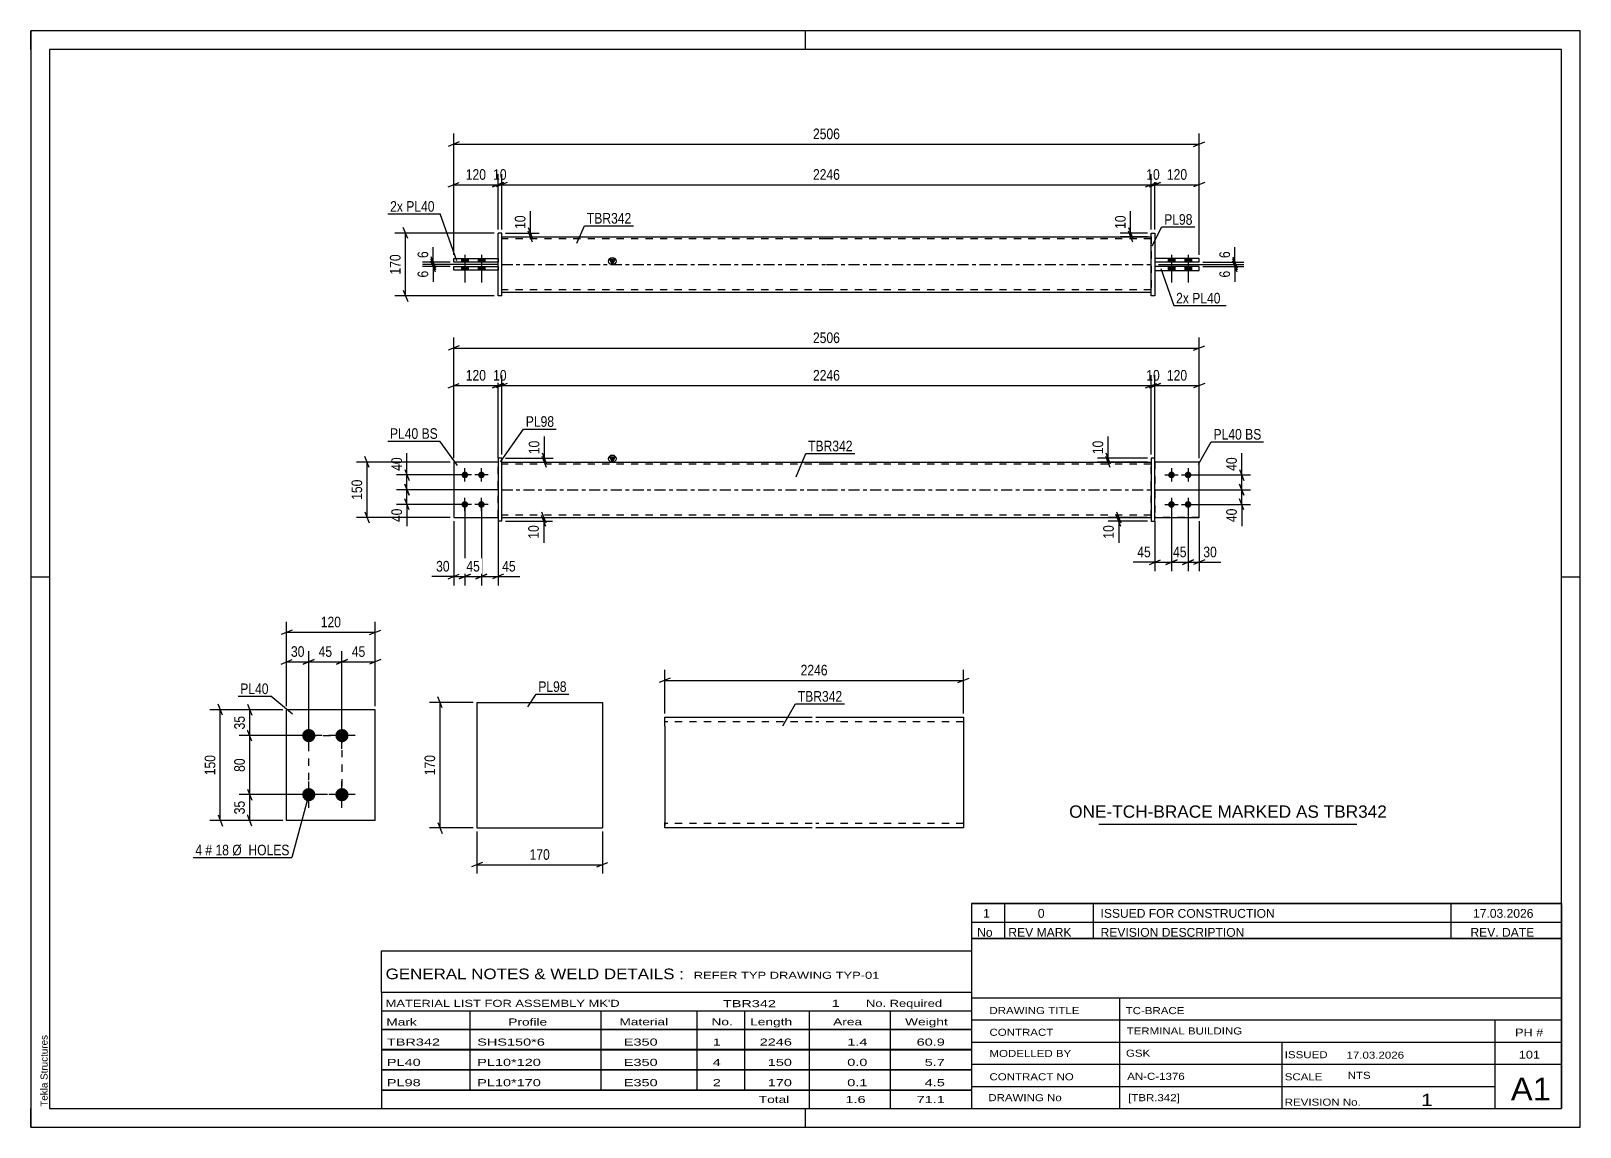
# Paper-space layout 'Layout1' of a CAD drawing. Header units: millimetres. Extents: x 0 to 420, y 0 to 297.
# The model-space entities are those that its viewports show. They can reach past a viewport. Long polylines and large blocks are cut down to what shows.
import ezdxf

# ---------------------------------------------------------------- set-up
doc = ezdxf.new("R2010")
doc.units = ezdxf.units.MM
doc.linetypes.add('DXK_LINE_DOT2', pattern=[3.9198, 1.9599, -1.9599])
doc.linetypes.add('DXK_LINE_DOT3', pattern=[5.9187, 2.979, -0.9799, 0.9799, -0.9799])
doc.layers.add('Viewport layer', color=7, linetype='Continuous', plot=False)
doc.styles.add('Arial', font='ARIAL.TTF', dxfattribs={"height": 0.2})
doc.styles.add('Arial Narrow', font='ARIALN.TTF', dxfattribs={"height": 0.2})

# ---------------------------------------------------------------- blocks, each defined once
blk = doc.blocks.new('Unknown-581590632-1127')
at = {"color": 5, "linetype": 'Continuous'}
for p, q in [((420, 297), (0, 297)), ((0, 297), (0, 0)), ((0, 292), (0, 297)), ((210, 292), (210, 297)), ((420, 0), (420, 297)), ((415, 292), (5, 292)), ((5, 292), (5, 5)), ((415, 5), (415, 292)), ((5, 149), (0, 149)), ((420, 149), (415, 149)), ((0, 0), (0, 5)), ((5, 5), (415, 5)), ((210, 0), (210, 5)), ((0, 0), (420, 0))]:
    blk.add_line(p, q, dxfattribs=at)
at = {"color": 174, "linetype": 'Continuous', "style": 'Arial'}
blk.add_text('Tekla Structures', height=1.9102, rotation=90, dxfattribs=at).set_placement((4.5, 5.5))
blk = doc.blocks.new('Part-581590632-1367 - 1364')
at = {"color": 2, "linetype": 'Continuous'}
for p, q in [((303.73, 181.2), (303.73, 164.2)), ((304.73, 181.2), (303.73, 181.2)), ((304.73, 164.2), (304.73, 181.2)), ((303.73, 164.2), (304.73, 164.2))]:
    blk.add_line(p, q, dxfattribs=at)
blk = doc.blocks.new('Part-581590632-1420 - 1364')
at = {"color": 7, "linetype": 'DXK_LINE_DOT2'}
for p, q in [((126.63, 180.2), (114.63, 180.2)), ((114.63, 180.2), (114.63, 165.2)), ((126.63, 165.2), (126.63, 180.2)), ((114.63, 165.2), (126.63, 165.2))]:
    blk.add_line(p, q, dxfattribs=at)
blk = doc.blocks.new('Bolt-581590632-1378 - 1364')
at = {"linetype": 'Continuous'}
for points in [[(117.63, 175.8, -1), (117.63, 177.6, -1)], [(122.13, 175.8, -1), (122.13, 177.6, -1)], [(117.63, 167.8, -1), (117.63, 169.6, -1)], [(122.13, 167.8, -1), (122.13, 169.6, -1)]]:
    blk.add_hatch(color=1, dxfattribs=at).paths.add_polyline_path(points)
at = {"color": 1, "linetype": 'Continuous'}
for p, q in [((119.43, 176.7), (115.83, 176.7)), ((117.63, 174.9), (117.63, 178.5)), ((123.93, 176.7), (120.33, 176.7)), ((122.13, 174.9), (122.13, 178.5)), ((119.43, 168.7), (115.83, 168.7)), ((117.63, 166.9), (117.63, 170.5)), ((123.93, 168.7), (120.33, 168.7)), ((122.13, 166.9), (122.13, 170.5))]:
    blk.add_line(p, q, dxfattribs=at)
blk = doc.blocks.new('Bolt-581590632-1379 - 1364')
at = {"linetype": 'Continuous'}
for points in [[(309.23, 177.6, -1), (309.23, 175.8, -1)], [(313.73, 177.6, -1), (313.73, 175.8, -1)], [(309.23, 169.6, -1), (309.23, 167.8, -1)], [(313.73, 169.6, -1), (313.73, 167.8, -1)]]:
    blk.add_hatch(color=1, dxfattribs=at).paths.add_polyline_path(points)
at = {"color": 1, "linetype": 'Continuous'}
for p, q in [((307.43, 176.7), (311.03, 176.7)), ((309.23, 178.5), (309.23, 174.9)), ((311.93, 176.7), (315.53, 176.7)), ((313.73, 178.5), (313.73, 174.9)), ((307.43, 168.7), (311.03, 168.7)), ((309.23, 170.5), (309.23, 166.9)), ((311.93, 168.7), (315.53, 168.7)), ((313.73, 170.5), (313.73, 166.9))]:
    blk.add_line(p, q, dxfattribs=at)
blk = doc.blocks.new('Part-581590632-1405 - 1364')
at = {"color": 2, "linetype": 'Continuous'}
for p, q in [((127.63, 181.2), (126.63, 181.2)), ((126.63, 181.2), (126.63, 164.2)), ((127.63, 164.2), (127.63, 181.2)), ((127.63, 164.2), (126.63, 164.2))]:
    blk.add_line(p, q, dxfattribs=at)
blk = doc.blocks.new('Part-581590632-1425 - 1364')
at = {"color": 2, "linetype": 'Continuous'}
for p, q in [((126.63, 180.2), (114.63, 180.2)), ((114.63, 180.2), (114.63, 165.2)), ((114.63, 165.2), (126.63, 165.2))]:
    blk.add_line(p, q, dxfattribs=at)
at = {"color": 7, "linetype": 'DXK_LINE_DOT2'}
blk.add_line((126.63, 165.2), (126.63, 180.2), dxfattribs=at)
blk = doc.blocks.new('Part-581590632-1440 - 1364')
at = {"linetype": 'Continuous'}
blk.add_hatch(color=2, dxfattribs=at).paths.add_polyline_path([(157.63, 180.2), (156.83, 181.6), (158.43, 181.6)])
at = {"color": 2, "linetype": 'Continuous'}
for p, q in [((157.63, 180.2), (156.83, 181.6)), ((156.83, 181.6), (158.43, 181.6)), ((158.43, 181.6), (157.63, 180.2)), ((127.63, 180.2), (215.63, 180.2)), ((215.73, 180.2), (303.73, 180.2)), ((127.63, 165.2), (215.63, 165.2)), ((215.73, 165.2), (303.73, 165.2))]:
    blk.add_line(p, q, dxfattribs=at)
at = {"color": 7, "linetype": 'DXK_LINE_DOT2'}
for p, q in [((127.63, 165.2), (127.63, 180.2)), ((215.63, 179.6), (127.63, 179.6)), ((303.73, 179.6), (215.73, 179.6)), ((303.73, 165.2), (303.73, 180.2)), ((215.63, 165.8), (127.63, 165.8)), ((303.73, 165.8), (215.73, 165.8))]:
    blk.add_line(p, q, dxfattribs=at)
at = {"color": 7, "linetype": 'DXK_LINE_DOT3'}
for p, q in [((127.63, 172.7), (215.63, 172.7)), ((215.73, 172.7), (303.73, 172.7))]:
    blk.add_line(p, q, dxfattribs=at)
at = {"color": 2, "linetype": 'Continuous'}
blk.add_circle((157.63, 181.1), 1, dxfattribs=at)
blk = doc.blocks.new('Part-581590632-1445 - 1364')
at = {"color": 2, "linetype": 'Continuous'}
for p, q in [((316.73, 180.2), (304.73, 180.2)), ((316.73, 165.2), (316.73, 180.2)), ((304.73, 165.2), (316.73, 165.2))]:
    blk.add_line(p, q, dxfattribs=at)
at = {"color": 7, "linetype": 'DXK_LINE_DOT2'}
blk.add_line((304.73, 180.2), (304.73, 165.2), dxfattribs=at)
blk = doc.blocks.new('Part-581590632-1450 - 1364')
at = {"color": 7, "linetype": 'DXK_LINE_DOT2'}
for p, q in [((316.73, 180.2), (304.73, 180.2)), ((304.73, 180.2), (304.73, 165.2)), ((316.73, 165.2), (316.73, 180.2)), ((304.73, 165.2), (316.73, 165.2)), ((316.73, 165.2), (304.73, 165.2))]:
    blk.add_line(p, q, dxfattribs=at)
blk = doc.blocks.new('Part-581590632-1793 - 1767')
at = {"color": 2, "linetype": 'Continuous'}
for p, q in [((114.63, 232.15), (114.63, 233.15)), ((114.63, 233.15), (126.63, 233.15)), ((126.63, 232.15), (114.63, 232.15))]:
    blk.add_line(p, q, dxfattribs=at)
at = {"color": 7, "linetype": 'DXK_LINE_DOT2'}
blk.add_line((126.63, 233.15), (126.63, 232.15), dxfattribs=at)
blk = doc.blocks.new('Part-581590632-1778 - 1767')
at = {"color": 7, "linetype": 'DXK_LINE_DOT2'}
blk.add_line((304.73, 233.14), (304.73, 232.14), dxfattribs=at)
at = {"color": 2, "linetype": 'Continuous'}
for p, q in [((316.73, 233.14), (304.73, 233.14)), ((304.73, 232.14), (316.73, 232.14)), ((316.73, 232.14), (316.73, 233.14))]:
    blk.add_line(p, q, dxfattribs=at)
blk = doc.blocks.new('Part-581590632-1798 - 1767')
at = {"color": 2, "linetype": 'Continuous'}
for p, q in [((114.63, 235.35), (126.63, 235.35)), ((114.63, 234.35), (114.63, 235.35)), ((126.63, 234.35), (114.63, 234.35))]:
    blk.add_line(p, q, dxfattribs=at)
at = {"color": 7, "linetype": 'DXK_LINE_DOT2'}
blk.add_line((126.63, 235.35), (126.63, 234.35), dxfattribs=at)
blk = doc.blocks.new('Part-581590632-1773 - 1767')
at = {"linetype": 'Continuous'}
blk.add_hatch(color=2, dxfattribs=at).paths.add_polyline_path([(157.63, 233.74), (156.83, 235.14), (158.43, 235.14)])
at = {"color": 2, "linetype": 'Continuous'}
for p, q in [((127.63, 241.24), (215.63, 241.24)), ((215.73, 241.24), (303.73, 241.24)), ((157.63, 233.74), (156.83, 235.14)), ((156.83, 235.14), (158.43, 235.14)), ((158.43, 235.14), (157.63, 233.74)), ((127.63, 226.24), (215.63, 226.24)), ((215.73, 226.24), (303.73, 226.24))]:
    blk.add_line(p, q, dxfattribs=at)
at = {"color": 7, "linetype": 'DXK_LINE_DOT2'}
for p, q in [((127.63, 226.24), (127.63, 241.24)), ((215.63, 240.64), (127.63, 240.64)), ((303.73, 240.64), (215.73, 240.64)), ((303.73, 241.24), (303.73, 226.24)), ((215.63, 226.84), (127.63, 226.84)), ((303.73, 226.84), (215.73, 226.84))]:
    blk.add_line(p, q, dxfattribs=at)
at = {"color": 7, "linetype": 'DXK_LINE_DOT3'}
for p, q in [((127.63, 233.74), (215.63, 233.74)), ((215.73, 233.74), (303.73, 233.74))]:
    blk.add_line(p, q, dxfattribs=at)
at = {"color": 2, "linetype": 'Continuous'}
blk.add_circle((157.63, 234.64), 1, dxfattribs=at)
blk = doc.blocks.new('Part-581590632-1783 - 1767')
at = {"color": 7, "linetype": 'DXK_LINE_DOT2'}
blk.add_line((304.73, 235.34), (304.73, 234.34), dxfattribs=at)
at = {"color": 2, "linetype": 'Continuous'}
for p, q in [((316.73, 235.34), (304.73, 235.34)), ((316.73, 234.34), (316.73, 235.34)), ((316.73, 234.34), (304.73, 234.34))]:
    blk.add_line(p, q, dxfattribs=at)
blk = doc.blocks.new('Part-581590632-1799 - 1767')
at = {"color": 2, "linetype": 'Continuous'}
for p, q in [((127.63, 242.24), (126.63, 242.24)), ((126.63, 225.24), (126.63, 242.24)), ((127.63, 225.24), (127.63, 242.24)), ((127.63, 225.24), (126.63, 225.24))]:
    blk.add_line(p, q, dxfattribs=at)
blk = doc.blocks.new('Part-581590632-1788 - 1767')
at = {"color": 2, "linetype": 'Continuous'}
for p, q in [((303.73, 225.24), (303.73, 242.24)), ((303.73, 242.24), (304.73, 242.24)), ((304.73, 242.24), (304.73, 225.24)), ((304.73, 225.24), (303.73, 225.24))]:
    blk.add_line(p, q, dxfattribs=at)
blk = doc.blocks.new('Bolt-581590632-1800 - 1767')
at = {"linetype": 'Continuous'}
for points in [[(310.13, 235.34), (308.33, 235.34), (308.33, 234.34), (310.13, 234.34)], [(310.13, 235.34), (308.33, 235.34), (308.33, 234.34), (310.13, 234.34)], [(314.63, 235.34), (312.83, 235.34), (312.83, 234.34), (314.63, 234.34)], [(314.63, 235.34), (312.83, 235.34), (312.83, 234.34), (314.63, 234.34)], [(310.13, 233.14), (308.33, 233.14), (308.33, 232.14), (310.13, 232.14)], [(310.13, 233.14), (308.33, 233.14), (308.33, 232.14), (310.13, 232.14)], [(314.63, 233.14), (312.83, 233.14), (312.83, 232.14), (314.63, 232.14)], [(314.63, 233.14), (312.83, 233.14), (312.83, 232.14), (314.63, 232.14)]]:
    blk.add_hatch(color=1, dxfattribs=at).paths.add_polyline_path(points)
at = {"color": 1, "linetype": 'Continuous'}
for p, q in [((308.33, 235.34), (308.33, 234.34)), ((308.33, 235.34), (308.33, 234.34)), ((309.23, 236.34), (309.23, 228.84)), ((309.23, 236.34), (309.23, 228.84)), ((310.13, 235.34), (310.13, 234.34)), ((310.13, 235.34), (310.13, 234.34)), ((312.83, 235.34), (312.83, 234.34)), ((312.83, 235.34), (312.83, 234.34)), ((313.73, 236.34), (313.73, 228.84)), ((313.73, 236.34), (313.73, 228.84)), ((314.63, 235.34), (314.63, 234.34)), ((314.63, 235.34), (314.63, 234.34)), ((308.33, 233.14), (308.33, 232.14)), ((308.33, 233.14), (308.33, 232.14)), ((310.13, 233.14), (310.13, 232.14)), ((310.13, 233.14), (310.13, 232.14)), ((312.83, 233.14), (312.83, 232.14)), ((312.83, 233.14), (312.83, 232.14)), ((314.63, 233.14), (314.63, 232.14)), ((314.63, 233.14), (314.63, 232.14))]:
    blk.add_line(p, q, dxfattribs=at)
blk = doc.blocks.new('Bolt-581590632-1801 - 1767')
at = {"linetype": 'Continuous'}
for points in [[(116.73, 234.35), (118.53, 234.35), (118.53, 235.35), (116.73, 235.35)], [(116.73, 234.35), (118.53, 234.35), (118.53, 235.35), (116.73, 235.35)], [(121.23, 234.35), (123.03, 234.35), (123.03, 235.35), (121.23, 235.35)], [(121.23, 234.35), (123.03, 234.35), (123.03, 235.35), (121.23, 235.35)], [(116.73, 232.15), (118.53, 232.15), (118.53, 233.15), (116.73, 233.15)], [(116.73, 232.15), (118.53, 232.15), (118.53, 233.15), (116.73, 233.15)], [(121.23, 232.15), (123.03, 232.15), (123.03, 233.15), (121.23, 233.15)], [(121.23, 232.15), (123.03, 232.15), (123.03, 233.15), (121.23, 233.15)]]:
    blk.add_hatch(color=1, dxfattribs=at).paths.add_polyline_path(points)
at = {"color": 1, "linetype": 'Continuous'}
for p, q in [((116.73, 235.35), (116.73, 234.35)), ((116.73, 235.35), (116.73, 234.35)), ((117.63, 236.35), (117.63, 228.85)), ((117.63, 236.35), (117.63, 228.85)), ((118.53, 235.35), (118.53, 234.35)), ((118.53, 235.35), (118.53, 234.35)), ((121.23, 235.35), (121.23, 234.35)), ((121.23, 235.35), (121.23, 234.35)), ((122.13, 236.35), (122.13, 228.85)), ((122.13, 236.35), (122.13, 228.85)), ((123.03, 235.35), (123.03, 234.35)), ((123.03, 235.35), (123.03, 234.35)), ((116.73, 233.15), (116.73, 232.15)), ((116.73, 233.15), (116.73, 232.15)), ((118.53, 233.15), (118.53, 232.15)), ((118.53, 233.15), (118.53, 232.15)), ((121.23, 233.15), (121.23, 232.15)), ((121.23, 233.15), (121.23, 232.15)), ((123.03, 233.15), (123.03, 232.15)), ((123.03, 233.15), (123.03, 232.15))]:
    blk.add_line(p, q, dxfattribs=at)
blk = doc.blocks.new('Bolt-581590632-2103 - 2040')
at = {"linetype": 'Continuous'}
for points in [[(75.32, 104.26, -1), (75.32, 107.86, -1)], [(84.32, 104.26, -1), (84.32, 107.86, -1)], [(75.32, 88.26, -1), (75.32, 91.86, -1)], [(84.32, 88.26, -1), (84.32, 91.86, -1)]]:
    blk.add_hatch(color=1, dxfattribs=at).paths.add_polyline_path(points)
at = {"color": 1, "linetype": 'Continuous'}
for p, q in [((75.32, 102.46), (75.32, 109.66)), ((84.32, 102.46), (84.32, 109.66)), ((78.92, 106.06), (71.72, 106.06)), ((87.92, 106.06), (80.72, 106.06)), ((75.32, 86.46), (75.32, 93.66)), ((84.32, 86.46), (84.32, 93.66)), ((78.92, 90.06), (71.72, 90.06)), ((87.92, 90.06), (80.72, 90.06))]:
    blk.add_line(p, q, dxfattribs=at)
blk = doc.blocks.new('Part-581590632-2108 - 2040')
at = {"color": 2, "linetype": 'Continuous'}
for p, q in [((93.32, 113.06), (69.32, 113.06)), ((69.32, 83.06), (69.32, 113.06)), ((93.32, 83.06), (93.32, 113.06)), ((93.32, 83.06), (69.32, 83.06))]:
    blk.add_line(p, q, dxfattribs=at)
blk = doc.blocks.new('Part-581590632-2231 - 2225')
at = {"color": 2, "linetype": 'Continuous'}
for p, q in [((120.93, 115.06), (120.93, 81.06)), ((120.93, 115.06), (154.93, 115.06)), ((154.93, 115.06), (154.93, 81.06)), ((120.93, 81.06), (154.93, 81.06))]:
    blk.add_line(p, q, dxfattribs=at)
blk = doc.blocks.new('Part-581590632-2256 - 2248')
at = {"color": 2, "linetype": 'Continuous'}
for p, q in [((171.84, 108.63), (171.84, 111.03)), ((171.84, 111.03), (211.84, 111.03)), ((212.84, 111.03), (252.84, 111.03)), ((252.84, 111.03), (252.84, 110.85)), ((252.84, 110.85), (252.84, 108.63)), ((171.84, 108.63), (171.84, 82.52)), ((252.84, 108.63), (252.84, 81.03)), ((171.84, 81.22), (171.84, 82.52)), ((171.84, 81.03), (171.84, 81.22)), ((211.84, 81.03), (171.84, 81.03)), ((252.84, 81.03), (212.84, 81.03))]:
    blk.add_line(p, q, dxfattribs=at)
at = {"color": 7, "linetype": 'DXK_LINE_DOT2'}
for p, q in [((211.84, 109.83), (171.84, 109.83)), ((252.84, 109.83), (212.84, 109.83)), ((252.84, 110.33), (252.84, 108.63)), ((171.84, 82.52), (171.84, 81.74)), ((171.84, 82.23), (171.84, 82.33)), ((211.84, 82.23), (171.84, 82.23)), ((252.84, 82.23), (212.84, 82.23)), ((252.84, 82.33), (252.84, 82.52)), ((252.84, 82.23), (252.84, 82.33)), ((252.84, 82.23), (252.84, 82.33))]:
    blk.add_line(p, q, dxfattribs=at)
blk = doc.blocks.new('Rectangle-581590632-2210 - 2040')
at = {"color": 1, "linetype": 'DXK_LINE_DOT2'}
blk.add_lwpolyline([(75.32, 106.06), (84.32, 106.06), (84.32, 90.06), (75.32, 90.06), (75.32, 106.06)], close=True, dxfattribs=at)
blk = doc.blocks.new('StraightDimension-581590632-1609 - 1364')
at = {"color": 7, "linetype": 'Continuous'}
for p, q in [((126.63, 172.7), (99.08, 172.7)), ((101.33, 174.2), (102.53, 171.2)), ((101.93, 168.7), (101.93, 172.7)), ((116.63, 168.7), (99.08, 168.7)), ((102.53, 167.2), (101.33, 170.2))]:
    blk.add_line(p, q, dxfattribs=at)
at = {"color": 0}
blk.add_wipeout([(101.18, 168.17), (96.98, 168.17), (96.98, 163.32), (101.18, 163.32)], dxfattribs=at)
at = {"color": 7, "linetype": 'Continuous'}
blk.add_line((101.93, 168.7), (101.93, 162.79), dxfattribs=at)
blk.add_line((101.93, 168.7), (101.93, 162.79), dxfattribs=at)
at = {"color": 3, "style": 'Arial Narrow'}
blk.add_text('40', height=2.863, rotation=90.0002, dxfattribs=at).set_placement((100.58, 163.92))
blk = doc.blocks.new('StraightDimension-581590632-1665 - 1364')
at = {"color": 7, "linetype": 'Continuous'}
for p, q in [((309.23, 167.7), (309.23, 150.65)), ((313.73, 167.7), (313.73, 150.65)), ((307.73, 152.45), (310.73, 153.65)), ((309.23, 153.05), (313.73, 153.05)), ((315.23, 153.65), (312.23, 152.45))]:
    blk.add_line(p, q, dxfattribs=at)
at = {"color": 0}
blk.add_wipeout([(313.91, 153.8), (313.91, 158), (309.05, 158), (309.05, 153.8)], dxfattribs=at)
at = {"color": 3, "style": 'Arial Narrow'}
blk.add_text('45', height=2.863, dxfattribs=at).set_placement((309.65, 154.4))
blk = doc.blocks.new('StraightDimension-581590632-1505 - 1364')
at = {"color": 7, "linetype": 'Continuous'}
for p, q in [((303.73, 182.2), (303.73, 203.77)), ((304.73, 181.2), (304.73, 203.77)), ((302.23, 200.32), (305.23, 201.52)), ((306.23, 201.52), (303.23, 200.32)), ((303.73, 200.92), (304.73, 200.92))]:
    blk.add_line(p, q, dxfattribs=at)
at = {"color": 0}
blk.add_wipeout([(306.66, 201.67), (306.66, 205.87), (301.8, 205.87), (301.8, 201.67)], dxfattribs=at)
at = {"color": 3, "style": 'Arial Narrow'}
blk.add_text('10', height=2.863, dxfattribs=at).set_placement((302.4, 202.27))
blk = doc.blocks.new('StraightDimension-581590632-1703 - 1364')
at = {"color": 7, "linetype": 'Continuous'}
for p, q in [((314.73, 176.7), (330.69, 176.7)), ((327.69, 178.2), (328.89, 175.2)), ((328.29, 172.7), (328.29, 176.7)), ((304.73, 172.7), (330.69, 172.7)), ((328.89, 171.2), (327.69, 174.2))]:
    blk.add_line(p, q, dxfattribs=at)
at = {"color": 0}
blk.add_wipeout([(327.54, 182.08), (323.34, 182.08), (323.34, 177.22), (327.54, 177.22)], dxfattribs=at)
at = {"color": 7, "linetype": 'Continuous'}
blk.add_line((328.29, 176.7), (328.29, 182.6), dxfattribs=at)
blk.add_line((328.29, 176.7), (328.29, 182.6), dxfattribs=at)
at = {"color": 3, "style": 'Arial Narrow'}
blk.add_text('40', height=2.863, rotation=90.0002, dxfattribs=at).set_placement((326.94, 177.82))
blk = doc.blocks.new('StraightDimension-581590632-1600 - 1364')
at = {"color": 7, "linetype": 'Continuous'}
for p, q in [((128.63, 181.2), (141.59, 181.2)), ((138.59, 182.7), (139.79, 179.7)), ((139.79, 178.7), (138.59, 181.7)), ((139.19, 180.2), (139.19, 181.2)), ((128.63, 180.2), (141.59, 180.2))]:
    blk.add_line(p, q, dxfattribs=at)
at = {"color": 0}
blk.add_wipeout([(138.44, 186.58), (134.24, 186.58), (134.24, 181.72), (138.44, 181.72)], dxfattribs=at)
at = {"color": 7, "linetype": 'Continuous'}
blk.add_line((139.19, 181.2), (139.19, 187.1), dxfattribs=at)
blk.add_line((139.19, 181.2), (139.19, 187.1), dxfattribs=at)
at = {"color": 3, "style": 'Arial Narrow'}
blk.add_text('10', height=2.863, rotation=90.0002, dxfattribs=at).set_placement((137.84, 182.32))
blk = doc.blocks.new('StraightDimension-581590632-1649 - 1364')
at = {"color": 7, "linetype": 'Continuous'}
for p, q in [((304.73, 164.2), (304.73, 150.65)), ((309.23, 167.7), (309.23, 150.65)), ((303.23, 152.45), (306.23, 153.65)), ((304.73, 153.05), (309.23, 153.05)), ((310.73, 153.65), (307.73, 152.45))]:
    blk.add_line(p, q, dxfattribs=at)
at = {"color": 0}
blk.add_wipeout([(304.21, 153.8), (304.21, 158), (299.35, 158), (299.35, 153.8)], dxfattribs=at)
at = {"color": 7, "linetype": 'Continuous'}
blk.add_line((304.73, 153.05), (298.83, 153.05), dxfattribs=at)
blk.add_line((304.73, 153.05), (298.83, 153.05), dxfattribs=at)
at = {"color": 3, "style": 'Arial Narrow'}
blk.add_text('45', height=2.863, dxfattribs=at).set_placement((299.95, 154.4))
blk = doc.blocks.new('StraightDimension-581590632-1560 - 1364')
at = {"color": 7, "linetype": 'Continuous'}
for p, q in [((114.63, 164.2), (114.63, 146.78)), ((117.63, 167.7), (117.63, 146.78)), ((113.13, 148.58), (116.13, 149.78)), ((114.63, 149.18), (117.63, 149.18)), ((119.13, 149.78), (116.13, 148.58))]:
    blk.add_line(p, q, dxfattribs=at)
at = {"color": 0}
blk.add_wipeout([(114.11, 149.93), (114.11, 154.13), (109.25, 154.13), (109.25, 149.93)], dxfattribs=at)
at = {"color": 7, "linetype": 'Continuous'}
blk.add_line((114.63, 149.18), (108.73, 149.18), dxfattribs=at)
blk.add_line((114.63, 149.18), (108.73, 149.18), dxfattribs=at)
at = {"color": 3, "style": 'Arial Narrow'}
blk.add_text('30', height=2.863, dxfattribs=at).set_placement((109.85, 150.53))
blk = doc.blocks.new('StraightDimension-581590632-1452 - 1364')
at = {"color": 7, "linetype": 'Continuous'}
for p, q in [((114.63, 181.2), (114.63, 203.77)), ((126.63, 181.2), (126.63, 203.77)), ((113.13, 200.32), (116.13, 201.52)), ((114.63, 200.92), (126.63, 200.92)), ((128.13, 201.52), (125.13, 200.32))]:
    blk.add_line(p, q, dxfattribs=at)
at = {"color": 0}
blk.add_wipeout([(123.97, 201.67), (123.97, 205.87), (117.29, 205.87), (117.29, 201.67)], dxfattribs=at)
at = {"color": 3, "style": 'Arial Narrow'}
blk.add_text('120', height=2.863, dxfattribs=at).set_placement((117.89, 202.27))
blk = doc.blocks.new('StraightDimension-581590632-1730 - 1364')
at = {"color": 7, "linetype": 'Continuous'}
for p, q in [((302.73, 181.2), (289.2, 181.2)), ((291.45, 182.7), (292.65, 179.7)), ((292.65, 178.7), (291.45, 181.7)), ((292.05, 180.2), (292.05, 181.2)), ((302.73, 180.2), (289.2, 180.2))]:
    blk.add_line(p, q, dxfattribs=at)
at = {"color": 0}
blk.add_wipeout([(291.3, 186.58), (287.1, 186.58), (287.1, 181.72), (291.3, 181.72)], dxfattribs=at)
at = {"color": 7, "linetype": 'Continuous'}
blk.add_line((292.05, 181.2), (292.05, 187.1), dxfattribs=at)
blk.add_line((292.05, 181.2), (292.05, 187.1), dxfattribs=at)
at = {"color": 3, "style": 'Arial Narrow'}
blk.add_text('10', height=2.863, rotation=90.0002, dxfattribs=at).set_placement((290.7, 182.32))
blk = doc.blocks.new('StraightDimension-581590632-1479 - 1364')
at = {"color": 7, "linetype": 'Continuous'}
for p, q in [((126.63, 181.2), (126.63, 203.77)), ((127.63, 182.2), (127.63, 203.77)), ((125.13, 200.32), (128.13, 201.52)), ((129.13, 201.52), (126.13, 200.32)), ((126.63, 200.92), (127.63, 200.92))]:
    blk.add_line(p, q, dxfattribs=at)
at = {"color": 0}
blk.add_wipeout([(129.56, 201.67), (129.56, 205.87), (124.7, 205.87), (124.7, 201.67)], dxfattribs=at)
at = {"color": 3, "style": 'Arial Narrow'}
blk.add_text('10', height=2.863, dxfattribs=at).set_placement((125.3, 202.27))
blk = doc.blocks.new('StraightDimension-581590632-1577 - 1364')
at = {"color": 7, "linetype": 'Continuous'}
for p, q in [((122.13, 167.7), (122.13, 146.78)), ((126.63, 164.2), (126.63, 146.78)), ((120.63, 148.58), (123.63, 149.78)), ((122.13, 149.18), (126.63, 149.18)), ((128.13, 149.78), (125.13, 148.58))]:
    blk.add_line(p, q, dxfattribs=at)
at = {"color": 0}
blk.add_wipeout([(132.01, 149.93), (132.01, 154.13), (127.16, 154.13), (127.16, 149.93)], dxfattribs=at)
at = {"color": 7, "linetype": 'Continuous'}
blk.add_line((126.63, 149.18), (132.54, 149.18), dxfattribs=at)
blk.add_line((126.63, 149.18), (132.54, 149.18), dxfattribs=at)
at = {"color": 3, "style": 'Arial Narrow'}
blk.add_text('45', height=2.863, dxfattribs=at).set_placement((127.76, 150.53))
blk = doc.blocks.new('StraightDimension-581590632-1496 - 1364')
at = {"color": 7, "linetype": 'Continuous'}
for p, q in [((127.63, 182.2), (127.63, 203.77)), ((303.73, 182.2), (303.73, 203.77)), ((129.13, 201.52), (126.13, 200.32)), ((127.63, 200.92), (303.73, 200.92)), ((302.23, 200.32), (305.23, 201.52))]:
    blk.add_line(p, q, dxfattribs=at)
at = {"color": 0}
blk.add_wipeout([(219.94, 201.67), (219.94, 205.87), (211.43, 205.87), (211.43, 201.67)], dxfattribs=at)
at = {"color": 3, "style": 'Arial Narrow'}
blk.add_text('2246', height=2.863, dxfattribs=at).set_placement((212.03, 202.27))
blk = doc.blocks.new('StraightDimension-581590632-1523 - 1364')
at = {"color": 7, "linetype": 'Continuous'}
for p, q in [((304.73, 181.2), (304.73, 203.77)), ((316.73, 181.2), (316.73, 203.77)), ((303.23, 200.32), (306.23, 201.52)), ((304.73, 200.92), (316.73, 200.92)), ((318.23, 201.52), (315.23, 200.32))]:
    blk.add_line(p, q, dxfattribs=at)
at = {"color": 0}
blk.add_wipeout([(314.07, 201.67), (314.07, 205.87), (307.39, 205.87), (307.39, 201.67)], dxfattribs=at)
at = {"color": 3, "style": 'Arial Narrow'}
blk.add_text('120', height=2.863, dxfattribs=at).set_placement((307.99, 202.27))
blk = doc.blocks.new('StraightDimension-581590632-1546 - 1364')
at = {"color": 7, "linetype": 'Continuous'}
for p, q in [((116.13, 211.69), (113.13, 210.49)), ((114.63, 181.2), (114.63, 213.94)), ((114.63, 211.09), (316.73, 211.09)), ((315.23, 210.49), (318.23, 211.69)), ((316.73, 181.2), (316.73, 213.94))]:
    blk.add_line(p, q, dxfattribs=at)
at = {"color": 0}
blk.add_wipeout([(219.94, 211.84), (219.94, 216.04), (211.43, 216.04), (211.43, 211.84)], dxfattribs=at)
at = {"color": 3, "style": 'Arial Narrow'}
blk.add_text('2506', height=2.863, dxfattribs=at).set_placement((212.03, 212.44))
blk = doc.blocks.new('StraightDimension-581590632-1570 - 1364')
at = {"color": 7, "linetype": 'Continuous'}
for p, q in [((117.63, 167.7), (117.63, 146.78)), ((122.13, 167.7), (122.13, 146.78)), ((116.13, 148.58), (119.13, 149.78)), ((117.63, 149.18), (122.13, 149.18)), ((123.63, 149.78), (120.63, 148.58))]:
    blk.add_line(p, q, dxfattribs=at)
at = {"color": 0}
blk.add_wipeout([(122.31, 149.93), (122.31, 154.13), (117.45, 154.13), (117.45, 149.93)], dxfattribs=at)
at = {"color": 3, "style": 'Arial Narrow'}
blk.add_text('45', height=2.863, dxfattribs=at).set_placement((118.05, 150.53))
blk = doc.blocks.new('StraightDimension-581590632-1591 - 1364')
at = {"color": 7, "linetype": 'Continuous'}
for p, q in [((128.63, 165.2), (141.44, 165.2)), ((128.63, 164.2), (141.44, 164.2)), ((138.44, 166.7), (139.64, 163.7)), ((139.64, 162.7), (138.44, 165.7)), ((139.04, 164.2), (139.04, 165.2))]:
    blk.add_line(p, q, dxfattribs=at)
at = {"color": 0}
blk.add_wipeout([(138.29, 163.67), (134.09, 163.67), (134.09, 158.82), (138.29, 158.82)], dxfattribs=at)
at = {"color": 7, "linetype": 'Continuous'}
blk.add_line((139.04, 164.2), (139.04, 158.29), dxfattribs=at)
blk.add_line((139.04, 164.2), (139.04, 158.29), dxfattribs=at)
at = {"color": 3, "style": 'Arial Narrow'}
blk.add_text('10', height=2.863, rotation=90.0002, dxfattribs=at).set_placement((137.69, 159.42))
blk = doc.blocks.new('StraightDimension-581590632-1626 - 1364')
at = {"color": 7, "linetype": 'Continuous'}
for p, q in [((116.63, 176.7), (99.08, 176.7)), ((101.33, 178.2), (102.53, 175.2)), ((101.93, 172.7), (101.93, 176.7)), ((126.63, 172.7), (99.08, 172.7)), ((102.53, 171.2), (101.33, 174.2))]:
    blk.add_line(p, q, dxfattribs=at)
at = {"color": 0}
blk.add_wipeout([(101.18, 182.08), (96.98, 182.08), (96.98, 177.22), (101.18, 177.22)], dxfattribs=at)
at = {"color": 7, "linetype": 'Continuous'}
blk.add_line((101.93, 176.7), (101.93, 182.6), dxfattribs=at)
blk.add_line((101.93, 176.7), (101.93, 182.6), dxfattribs=at)
at = {"color": 3, "style": 'Arial Narrow'}
blk.add_text('40', height=2.863, rotation=90.0002, dxfattribs=at).set_placement((100.58, 177.82))
blk = doc.blocks.new('StraightDimension-581590632-1640 - 1364')
at = {"color": 7, "linetype": 'Continuous'}
for p, q in [((302.73, 165.2), (292.08, 165.2)), ((302.73, 164.2), (292.08, 164.2)), ((294.33, 166.7), (295.53, 163.7)), ((295.53, 162.7), (294.33, 165.7)), ((294.93, 164.2), (294.93, 165.2))]:
    blk.add_line(p, q, dxfattribs=at)
at = {"color": 0}
blk.add_wipeout([(294.18, 163.67), (289.98, 163.67), (289.98, 158.82), (294.18, 158.82)], dxfattribs=at)
at = {"color": 7, "linetype": 'Continuous'}
blk.add_line((294.93, 164.2), (294.93, 158.29), dxfattribs=at)
blk.add_line((294.93, 164.2), (294.93, 158.29), dxfattribs=at)
at = {"color": 3, "style": 'Arial Narrow'}
blk.add_text('10', height=2.863, rotation=90.0002, dxfattribs=at).set_placement((293.58, 159.42))
blk = doc.blocks.new('StraightDimension-581590632-1675 - 1364')
at = {"color": 7, "linetype": 'Continuous'}
for p, q in [((313.73, 167.7), (313.73, 150.65)), ((316.73, 164.2), (316.73, 150.65)), ((312.23, 152.45), (315.23, 153.65)), ((313.73, 153.05), (316.73, 153.05)), ((318.23, 153.65), (315.23, 152.45))]:
    blk.add_line(p, q, dxfattribs=at)
at = {"color": 0}
blk.add_wipeout([(322.11, 153.8), (322.11, 158), (317.26, 158), (317.26, 153.8)], dxfattribs=at)
at = {"color": 7, "linetype": 'Continuous'}
blk.add_line((316.73, 153.05), (322.64, 153.05), dxfattribs=at)
blk.add_line((316.73, 153.05), (322.64, 153.05), dxfattribs=at)
at = {"color": 3, "style": 'Arial Narrow'}
blk.add_text('30', height=2.863, dxfattribs=at).set_placement((317.86, 154.4))
blk = doc.blocks.new('StraightDimension-581590632-1689 - 1364')
at = {"color": 7, "linetype": 'Continuous'}
for p, q in [((91.73, 178.7), (90.53, 181.7)), ((113.63, 180.2), (88.28, 180.2)), ((91.13, 165.2), (91.13, 180.2)), ((113.63, 165.2), (88.28, 165.2)), ((90.53, 166.7), (91.73, 163.7))]:
    blk.add_line(p, q, dxfattribs=at)
at = {"color": 0}
blk.add_wipeout([(90.38, 176.04), (86.18, 176.04), (86.18, 169.36), (90.38, 169.36)], dxfattribs=at)
at = {"color": 3, "style": 'Arial Narrow'}
blk.add_text('150', height=2.863, rotation=90.0002, dxfattribs=at).set_placement((89.78, 169.96))
blk = doc.blocks.new('StraightDimension-581590632-1716 - 1364')
at = {"color": 7, "linetype": 'Continuous'}
for p, q in [((304.73, 172.7), (330.69, 172.7)), ((327.69, 174.2), (328.89, 171.2)), ((328.29, 168.7), (328.29, 172.7)), ((314.73, 168.7), (330.69, 168.7)), ((328.89, 167.2), (327.69, 170.2))]:
    blk.add_line(p, q, dxfattribs=at)
at = {"color": 0}
blk.add_wipeout([(327.54, 168.17), (323.34, 168.17), (323.34, 163.32), (327.54, 163.32)], dxfattribs=at)
at = {"color": 7, "linetype": 'Continuous'}
blk.add_line((328.29, 168.7), (328.29, 162.79), dxfattribs=at)
blk.add_line((328.29, 168.7), (328.29, 162.79), dxfattribs=at)
at = {"color": 3, "style": 'Arial Narrow'}
blk.add_text('40', height=2.863, rotation=90.0002, dxfattribs=at).set_placement((326.94, 163.92))
blk = doc.blocks.new('StraightDimension-581590632-1890 - 1767')
at = {"color": 7, "linetype": 'Continuous'}
for p, q in [((304.73, 243.25), (304.73, 258.19)), ((316.73, 236.34), (316.73, 258.19)), ((303.23, 254.74), (306.23, 255.94)), ((304.73, 255.34), (316.73, 255.34)), ((318.23, 255.94), (315.23, 254.74))]:
    blk.add_line(p, q, dxfattribs=at)
at = {"color": 0}
blk.add_wipeout([(314.07, 256.09), (314.07, 260.29), (307.39, 260.29), (307.39, 256.09)], dxfattribs=at)
at = {"color": 3, "style": 'Arial Narrow'}
blk.add_text('120', height=2.863, dxfattribs=at).set_placement((307.99, 256.69))
blk = doc.blocks.new('StraightDimension-581590632-1851 - 1767')
at = {"color": 7, "linetype": 'Continuous'}
for p, q in [((108.44, 235.85), (109.64, 232.85)), ((109.64, 232.24), (108.44, 235.24)), ((113.63, 234.35), (106.19, 234.35)), ((126.63, 233.74), (106.19, 233.74)), ((109.04, 233.74), (109.04, 234.35))]:
    blk.add_line(p, q, dxfattribs=at)
at = {"color": 0}
blk.add_wipeout([(108.29, 237.9), (104.09, 237.9), (104.09, 234.87), (108.29, 234.87)], dxfattribs=at)
at = {"color": 7, "linetype": 'Continuous'}
blk.add_line((109.04, 234.35), (109.04, 238.42), dxfattribs=at)
blk.add_line((109.04, 234.35), (109.04, 238.42), dxfattribs=at)
at = {"color": 3, "style": 'Arial Narrow'}
blk.add_text('6', height=2.86, rotation=90.0002, dxfattribs=at).set_placement((107.69, 235.47))
blk = doc.blocks.new('StraightDimension-581590632-1930 - 1767')
at = {"color": 7, "linetype": 'Continuous'}
for p, q in [((126.63, 243.24), (126.63, 258.19)), ((127.63, 243.24), (127.63, 258.19)), ((125.13, 254.74), (128.13, 255.94)), ((129.13, 255.94), (126.13, 254.74)), ((126.63, 255.34), (127.63, 255.34))]:
    blk.add_line(p, q, dxfattribs=at)
at = {"color": 0}
blk.add_wipeout([(129.56, 256.09), (129.56, 260.29), (124.7, 260.29), (124.7, 256.09)], dxfattribs=at)
at = {"color": 3, "style": 'Arial Narrow'}
blk.add_text('10', height=2.863, dxfattribs=at).set_placement((125.3, 256.69))
blk = doc.blocks.new('StraightDimension-581590632-1816 - 1767')
at = {"color": 7, "linetype": 'Continuous'}
for p, q in [((325.83, 235.84), (327.03, 232.84)), ((327.03, 232.24), (325.83, 235.24)), ((305.73, 233.74), (328.83, 233.74)), ((317.73, 234.34), (328.83, 234.34)), ((326.43, 233.74), (326.43, 234.34))]:
    blk.add_line(p, q, dxfattribs=at)
at = {"color": 0}
blk.add_wipeout([(325.68, 237.9), (321.48, 237.9), (321.48, 234.87), (325.68, 234.87)], dxfattribs=at)
at = {"color": 7, "linetype": 'Continuous'}
blk.add_line((326.43, 234.34), (326.43, 238.42), dxfattribs=at)
blk.add_line((326.43, 234.34), (326.43, 238.42), dxfattribs=at)
at = {"color": 3, "style": 'Arial Narrow'}
blk.add_text('6', height=2.86, rotation=90.0002, dxfattribs=at).set_placement((325.08, 235.47))
blk = doc.blocks.new('StraightDimension-581590632-1805 - 1767')
at = {"color": 7, "linetype": 'Continuous'}
for p, q in [((297.55, 243.75), (298.75, 240.75)), ((302.73, 242.25), (295.3, 242.25)), ((302.73, 241.24), (295.3, 241.24)), ((298.75, 239.74), (297.55, 242.74)), ((298.15, 241.24), (298.15, 242.25))]:
    blk.add_line(p, q, dxfattribs=at)
at = {"color": 0}
blk.add_wipeout([(297.4, 247.63), (293.2, 247.63), (293.2, 242.77), (297.4, 242.77)], dxfattribs=at)
at = {"color": 7, "linetype": 'Continuous'}
blk.add_line((298.15, 242.25), (298.15, 248.15), dxfattribs=at)
blk.add_line((298.15, 242.25), (298.15, 248.15), dxfattribs=at)
at = {"color": 3, "style": 'Arial Narrow'}
blk.add_text('10', height=2.863, rotation=90.0002, dxfattribs=at).set_placement((296.8, 243.37))
blk = doc.blocks.new('StraightDimension-581590632-1825 - 1767')
at = {"color": 7, "linetype": 'Continuous'}
for p, q in [((325.83, 235.24), (327.03, 232.24)), ((305.73, 233.74), (328.83, 233.74)), ((317.73, 233.14), (328.83, 233.14)), ((327.03, 231.64), (325.83, 234.64)), ((326.43, 233.14), (326.43, 233.74))]:
    blk.add_line(p, q, dxfattribs=at)
at = {"color": 0}
blk.add_wipeout([(325.68, 232.62), (321.48, 232.62), (321.48, 229.59), (325.68, 229.59)], dxfattribs=at)
at = {"color": 7, "linetype": 'Continuous'}
blk.add_line((326.43, 233.14), (326.43, 229.07), dxfattribs=at)
blk.add_line((326.43, 233.14), (326.43, 229.07), dxfattribs=at)
at = {"color": 3, "style": 'Arial Narrow'}
blk.add_text('6', height=2.86, rotation=90.0002, dxfattribs=at).set_placement((325.08, 230.19))
blk = doc.blocks.new('StraightDimension-581590632-1835 - 1767')
at = {"color": 7, "linetype": 'Continuous'}
for p, q in [((108.44, 235.24), (109.64, 232.24)), ((126.63, 233.74), (106.19, 233.74)), ((113.63, 233.15), (106.19, 233.15)), ((109.64, 231.65), (108.44, 234.65)), ((109.04, 233.15), (109.04, 233.74))]:
    blk.add_line(p, q, dxfattribs=at)
at = {"color": 0}
blk.add_wipeout([(108.29, 232.62), (104.09, 232.62), (104.09, 229.59), (108.29, 229.59)], dxfattribs=at)
at = {"color": 7, "linetype": 'Continuous'}
blk.add_line((109.04, 233.15), (109.04, 229.07), dxfattribs=at)
blk.add_line((109.04, 233.15), (109.04, 229.07), dxfattribs=at)
at = {"color": 3, "style": 'Arial Narrow'}
blk.add_text('6', height=2.86, rotation=90.0002, dxfattribs=at).set_placement((107.69, 230.19))
blk = doc.blocks.new('StraightDimension-581590632-1868 - 1767')
at = {"color": 7, "linetype": 'Continuous'}
for p, q in [((134.81, 243.74), (136.01, 240.74)), ((128.63, 242.24), (137.81, 242.24)), ((128.63, 241.24), (137.81, 241.24)), ((136.01, 239.74), (134.81, 242.74)), ((135.41, 241.24), (135.41, 242.24))]:
    blk.add_line(p, q, dxfattribs=at)
at = {"color": 0}
blk.add_wipeout([(134.66, 247.63), (130.46, 247.63), (130.46, 242.77), (134.66, 242.77)], dxfattribs=at)
at = {"color": 7, "linetype": 'Continuous'}
blk.add_line((135.41, 242.24), (135.41, 248.15), dxfattribs=at)
blk.add_line((135.41, 242.24), (135.41, 248.15), dxfattribs=at)
at = {"color": 3, "style": 'Arial Narrow'}
blk.add_text('10', height=2.863, rotation=90.0002, dxfattribs=at).set_placement((134.06, 243.37))
blk = doc.blocks.new('StraightDimension-581590632-1879 - 1767')
at = {"color": 7, "linetype": 'Continuous'}
for p, q in [((102.14, 240.74), (100.94, 243.74)), ((125.63, 242.24), (98.69, 242.24)), ((101.54, 225.24), (101.54, 242.24)), ((125.63, 225.24), (98.69, 225.24)), ((100.94, 226.74), (102.14, 223.74))]:
    blk.add_line(p, q, dxfattribs=at)
at = {"color": 0}
blk.add_wipeout([(100.79, 237.09), (96.59, 237.09), (96.59, 230.4), (100.79, 230.4)], dxfattribs=at)
at = {"color": 3, "style": 'Arial Narrow'}
blk.add_text('170', height=2.863, rotation=90.0002, dxfattribs=at).set_placement((100.19, 231))
blk = doc.blocks.new('StraightDimension-581590632-1900 - 1767')
at = {"color": 7, "linetype": 'Continuous'}
for p, q in [((303.73, 243.25), (303.73, 258.19)), ((304.73, 243.25), (304.73, 258.19)), ((302.23, 254.74), (305.23, 255.94)), ((306.23, 255.94), (303.23, 254.74)), ((303.73, 255.34), (304.73, 255.34))]:
    blk.add_line(p, q, dxfattribs=at)
at = {"color": 0}
blk.add_wipeout([(306.66, 256.09), (306.66, 260.29), (301.8, 260.29), (301.8, 256.09)], dxfattribs=at)
at = {"color": 3, "style": 'Arial Narrow'}
blk.add_text('10', height=2.863, dxfattribs=at).set_placement((302.4, 256.69))
blk = doc.blocks.new('StraightDimension-581590632-1910 - 1767')
at = {"color": 7, "linetype": 'Continuous'}
for p, q in [((127.63, 243.24), (127.63, 258.19)), ((303.73, 243.24), (303.73, 258.19)), ((129.13, 255.94), (126.13, 254.74)), ((127.63, 255.34), (303.73, 255.34)), ((302.23, 254.74), (305.23, 255.94))]:
    blk.add_line(p, q, dxfattribs=at)
at = {"color": 0}
blk.add_wipeout([(219.94, 256.09), (219.94, 260.29), (211.43, 260.29), (211.43, 256.09)], dxfattribs=at)
at = {"color": 3, "style": 'Arial Narrow'}
blk.add_text('2246', height=2.863, dxfattribs=at).set_placement((212.03, 256.69))
blk = doc.blocks.new('StraightDimension-581590632-1920 - 1767')
at = {"color": 7, "linetype": 'Continuous'}
for p, q in [((114.63, 236.35), (114.63, 258.19)), ((126.63, 243.24), (126.63, 258.19)), ((113.13, 254.74), (116.13, 255.94)), ((114.63, 255.34), (126.63, 255.34)), ((128.13, 255.94), (125.13, 254.74))]:
    blk.add_line(p, q, dxfattribs=at)
at = {"color": 0}
blk.add_wipeout([(123.97, 256.09), (123.97, 260.29), (117.29, 260.29), (117.29, 256.09)], dxfattribs=at)
at = {"color": 3, "style": 'Arial Narrow'}
blk.add_text('120', height=2.863, dxfattribs=at).set_placement((117.89, 256.69))
blk = doc.blocks.new('StraightDimension-581590632-1941 - 1767')
at = {"color": 7, "linetype": 'Continuous'}
for p, q in [((114.63, 236.34), (114.63, 269.19)), ((316.73, 236.34), (316.73, 269.19)), ((116.13, 266.94), (113.13, 265.74)), ((114.63, 266.34), (316.73, 266.34)), ((315.23, 265.74), (318.23, 266.94))]:
    blk.add_line(p, q, dxfattribs=at)
at = {"color": 0}
blk.add_wipeout([(219.94, 267.09), (219.94, 271.29), (211.43, 271.29), (211.43, 267.09)], dxfattribs=at)
at = {"color": 3, "style": 'Arial Narrow'}
blk.add_text('2506', height=2.863, dxfattribs=at).set_placement((212.03, 267.69))
blk = doc.blocks.new('StraightDimension-581590632-2133 - 2040')
at = {"color": 7, "linetype": 'Continuous'}
for p, q in [((73.82, 125.46), (76.82, 126.66)), ((75.32, 107.06), (75.32, 128.91)), ((75.32, 126.06), (84.32, 126.06)), ((85.82, 126.66), (82.82, 125.46)), ((84.32, 107.06), (84.32, 128.91))]:
    blk.add_line(p, q, dxfattribs=at)
at = {"color": 0}
blk.add_wipeout([(82.24, 126.81), (82.24, 131.01), (77.39, 131.01), (77.39, 126.81)], dxfattribs=at)
at = {"color": 3, "style": 'Arial Narrow'}
blk.add_text('45', height=2.863, dxfattribs=at).set_placement((77.99, 127.41))
blk = doc.blocks.new('StraightDimension-581590632-2165 - 2040')
at = {"color": 7, "linetype": 'Continuous'}
for p, q in [((74.32, 90.06), (56.47, 90.06)), ((58.72, 91.56), (59.92, 88.56)), ((59.32, 83.06), (59.32, 90.06)), ((59.92, 81.56), (58.72, 84.56)), ((68.32, 83.06), (56.47, 83.06))]:
    blk.add_line(p, q, dxfattribs=at)
at = {"color": 0}
blk.add_wipeout([(58.57, 88.99), (54.37, 88.99), (54.37, 84.13), (58.57, 84.13)], dxfattribs=at)
at = {"color": 3, "style": 'Arial Narrow'}
blk.add_text('35', height=2.863, rotation=90.0002, dxfattribs=at).set_placement((57.97, 84.73))
blk = doc.blocks.new('StraightDimension-581590632-2123 - 2040')
at = {"color": 7, "linetype": 'Continuous'}
for p, q in [((67.82, 125.46), (70.82, 126.66)), ((69.32, 114.06), (69.32, 128.91)), ((69.32, 126.06), (75.32, 126.06)), ((76.82, 126.66), (73.82, 125.46)), ((75.32, 107.06), (75.32, 128.91))]:
    blk.add_line(p, q, dxfattribs=at)
at = {"color": 0}
blk.add_wipeout([(74.74, 126.81), (74.74, 131.01), (69.89, 131.01), (69.89, 126.81)], dxfattribs=at)
at = {"color": 3, "style": 'Arial Narrow'}
blk.add_text('30', height=2.863, dxfattribs=at).set_placement((70.49, 127.41))
blk = doc.blocks.new('StraightDimension-581590632-2112 - 2040')
at = {"color": 7, "linetype": 'Continuous'}
for p, q in [((70.82, 134.66), (67.82, 133.46)), ((69.32, 114.06), (69.32, 136.91)), ((91.82, 133.46), (94.82, 134.66)), ((93.32, 114.06), (93.32, 136.91)), ((69.32, 134.06), (93.32, 134.06))]:
    blk.add_line(p, q, dxfattribs=at)
at = {"color": 0}
blk.add_wipeout([(84.66, 134.81), (84.66, 139.01), (77.97, 139.01), (77.97, 134.81)], dxfattribs=at)
at = {"color": 3, "style": 'Arial Narrow'}
blk.add_text('120', height=2.863, dxfattribs=at).set_placement((78.57, 135.41))
blk = doc.blocks.new('StraightDimension-581590632-2143 - 2040')
at = {"color": 7, "linetype": 'Continuous'}
for p, q in [((82.82, 125.46), (85.82, 126.66)), ((84.32, 107.06), (84.32, 128.91)), ((84.32, 126.06), (93.32, 126.06)), ((94.82, 126.66), (91.82, 125.46)), ((93.32, 114.06), (93.32, 128.91))]:
    blk.add_line(p, q, dxfattribs=at)
at = {"color": 0}
blk.add_wipeout([(91.24, 126.81), (91.24, 131.01), (86.39, 131.01), (86.39, 126.81)], dxfattribs=at)
at = {"color": 3, "style": 'Arial Narrow'}
blk.add_text('45', height=2.863, dxfattribs=at).set_placement((86.99, 127.41))
blk = doc.blocks.new('StraightDimension-581590632-2154 - 2040')
at = {"color": 7, "linetype": 'Continuous'}
for p, q in [((51.92, 111.56), (50.72, 114.56)), ((68.32, 113.06), (48.47, 113.06)), ((51.32, 83.06), (51.32, 113.06)), ((50.72, 84.56), (51.92, 81.56)), ((68.32, 83.06), (48.47, 83.06))]:
    blk.add_line(p, q, dxfattribs=at)
at = {"color": 0}
blk.add_wipeout([(50.57, 101.4), (46.37, 101.4), (46.37, 94.72), (50.57, 94.72)], dxfattribs=at)
at = {"color": 3, "style": 'Arial Narrow'}
blk.add_text('150', height=2.863, rotation=90.0002, dxfattribs=at).set_placement((49.97, 95.32))
blk = doc.blocks.new('StraightDimension-581590632-2181 - 2040')
at = {"color": 7, "linetype": 'Continuous'}
for p, q in [((74.32, 106.06), (56.47, 106.06)), ((59.92, 104.56), (58.72, 107.56)), ((59.32, 90.06), (59.32, 106.06)), ((74.32, 90.06), (56.47, 90.06)), ((58.72, 91.56), (59.92, 88.56))]:
    blk.add_line(p, q, dxfattribs=at)
at = {"color": 0}
blk.add_wipeout([(58.57, 100.49), (54.37, 100.49), (54.37, 95.63), (58.57, 95.63)], dxfattribs=at)
at = {"color": 3, "style": 'Arial Narrow'}
blk.add_text('80', height=2.863, rotation=90.0002, dxfattribs=at).set_placement((57.97, 96.23))
blk = doc.blocks.new('StraightDimension-581590632-2194 - 2040')
at = {"color": 7, "linetype": 'Continuous'}
for p, q in [((58.72, 114.56), (59.92, 111.56)), ((68.32, 113.06), (56.47, 113.06)), ((59.32, 106.06), (59.32, 113.06)), ((74.32, 106.06), (56.47, 106.06)), ((59.92, 104.56), (58.72, 107.56))]:
    blk.add_line(p, q, dxfattribs=at)
at = {"color": 0}
blk.add_wipeout([(58.57, 111.99), (54.37, 111.99), (54.37, 107.13), (58.57, 107.13)], dxfattribs=at)
at = {"color": 3, "style": 'Arial Narrow'}
blk.add_text('35', height=2.863, rotation=90.0002, dxfattribs=at).set_placement((57.97, 107.73))
blk = doc.blocks.new('StraightDimension-581590632-2233 - 2225')
at = {"color": 7, "linetype": 'Continuous'}
for p, q in [((119.93, 115.06), (108.08, 115.06)), ((111.53, 113.56), (110.33, 116.56)), ((110.93, 81.06), (110.93, 115.06)), ((119.93, 81.06), (108.08, 81.06)), ((110.33, 82.56), (111.53, 79.56))]:
    blk.add_line(p, q, dxfattribs=at)
at = {"color": 0}
blk.add_wipeout([(110.18, 101.4), (105.98, 101.4), (105.98, 94.72), (110.18, 94.72)], dxfattribs=at)
at = {"color": 3, "style": 'Arial Narrow'}
blk.add_text('170', height=2.863, rotation=90.0002, dxfattribs=at).set_placement((109.58, 95.32))
blk = doc.blocks.new('StraightDimension-581590632-2240 - 2225')
at = {"color": 7, "linetype": 'Continuous'}
for p, q in [((120.93, 80.06), (120.93, 68.66)), ((154.93, 80.06), (154.93, 68.66)), ((122.43, 71.66), (119.43, 70.46)), ((153.43, 70.46), (156.43, 71.66)), ((120.93, 71.06), (154.93, 71.06))]:
    blk.add_line(p, q, dxfattribs=at)
at = {"color": 0}
blk.add_wipeout([(141.27, 71.81), (141.27, 76.01), (134.59, 76.01), (134.59, 71.81)], dxfattribs=at)
at = {"color": 3, "style": 'Arial Narrow'}
blk.add_text('170', height=2.863, dxfattribs=at).set_placement((135.19, 72.41))
blk = doc.blocks.new('StraightDimension-581590632-2261 - 2248')
at = {"color": 7, "linetype": 'Continuous'}
for p, q in [((171.84, 112.03), (171.84, 123.88)), ((252.84, 112.03), (252.84, 123.88)), ((173.34, 121.63), (170.34, 120.43)), ((171.84, 121.03), (252.84, 121.03)), ((251.34, 120.43), (254.34, 121.63))]:
    blk.add_line(p, q, dxfattribs=at)
at = {"color": 0}
blk.add_wipeout([(216.59, 121.78), (216.59, 125.98), (208.08, 125.98), (208.08, 121.78)], dxfattribs=at)
at = {"color": 3, "style": 'Arial Narrow'}
blk.add_text('2246', height=2.863, dxfattribs=at).set_placement((208.68, 122.38))
blk = doc.blocks.new('Unknown-581590632-2894')
at = {"color": 7, "linetype": 'Continuous'}
for p, q in [((255, 51.05), (255, 5)), ((255, 51.05), (415, 51.05)), ((415, 51), (415, 5)), ((255, 35), (415, 35)), ((295.14, 35), (295.14, 5)), ((255, 29), (415, 29)), ((397, 5.05), (397, 29.05)), ((255, 23), (415, 23)), ((339.14, 23), (339.14, 5)), ((255, 17), (415, 17)), ((255, 11), (397, 11)), ((255, 5), (415, 5))]:
    blk.add_line(p, q, dxfattribs=at)
at = {"color": 7, "style": 'Arial Narrow'}
for s, height, width, p in [('DRAWING TITLE', 1.9089, 1.425378, (259.88, 30.61)), ('TC-BRACE', 1.909, 1.425378, (296.81, 30.59)), ('CONTRACT', 1.909, 1.425378, (259.88, 24.71)), ('TERMINAL BUILDING', 1.9089, 1.425378, (297.06, 25.07)), ('MODELLED BY', 1.9089, 1.425378, (259.88, 18.98)), ('GSK', 1.909, 1.425378, (296.88, 19.04)), ('ISSUED', 1.909, 1.425378, (339.94, 18.64)), ('17.03.2026', 1.909, 1.425378, (356.69, 18.52)), ('CONTRACT NO', 1.9089, 1.425378, (259.88, 12.66)), ('AN-C-1376', 1.909, 1.425378, (297.23, 12.78)), ('SCALE', 1.909, 1.425378, (339.94, 12.65)), ('A1', 6.204, 1.25, (401.24, 7.2)), ('DRAWING No', 1.909, 1.425378, (259.56, 7)), ('[TBR.342]', 1.909, 1.425378, (297.46, 6.99)), ('1', 3.34, 1.5, (376.91, 5.68)), ('REVISION No.', 1.9089, 1.425378, (339.94, 5.77))]:
    blk.add_text(s, height=height, dxfattribs=dict(at, width=width)).set_placement(p)
at = {"color": 7, "linetype": 'Continuous', "style": 'Arial Narrow'}
for s, height, width, p in [('PH #', 2.1, 1.42538, (402.4, 24.55)), ('101', 2.1, 1.42538, (403.41, 18.55)), ('NTS', 1.909, 1.425378, (357, 13.05))]:
    blk.add_text(s, height=height, dxfattribs=dict(at, width=width)).set_placement(p)
blk = doc.blocks.new('Unknown-581590632-2895')
at = {"color": 7, "linetype": 'Continuous'}
for p, q in [((255, 60.55), (415, 60.55)), ((415, 60.55), (255, 60.55)), ((255, 60.55), (255, 55.55)), ((264, 60.55), (264, 55.55)), ((288, 60.55), (288, 55.55)), ((385, 60.55), (385, 55.55)), ((415, 60.55), (415, 55.55)), ((255, 55.55), (415, 55.55)), ((255, 55.55), (255, 51.05)), ((255, 55.55), (415, 55.55)), ((264, 55.55), (264, 51.05)), ((288, 55.55), (288, 51.05)), ((385, 55.55), (385, 51.05)), ((415, 55.55), (415, 51.05)), ((415, 51.05), (255, 51.05))]:
    blk.add_line(p, q, dxfattribs=at)
at = {"color": 7, "linetype": 'Continuous', "style": 'Arial Narrow'}
for s, height, width, p in [('1', 2.39, 1.196471, (258.16, 56.7)), ('0', 2.39, 1.196471, (273, 56.7)), ('ISSUED FOR CONSTRUCTION', 2.3861, 1.196471, (290, 56.7)), ('17.03.2026', 2.386, 1.196471, (391, 56.7)), ('No', 2.386, 1.2, (256.54, 51.55)), ('REV MARK', 2.386, 1.2, (265, 51.55)), ('REVISION DESCRIPTION', 2.3861, 1.2, (290, 51.55)), ('REV. DATE', 2.386, 1.2, (390.28, 51.55))]:
    blk.add_text(s, height=height, dxfattribs=dict(at, width=width)).set_placement(p)
blk = doc.blocks.new('Unknown-581590632-2896')
at = {"color": 7, "linetype": 'Continuous'}
for p, q in [((95, 47.75), (255, 47.75)), ((95, 36.5), (95, 47.75)), ((255, 47.75), (255, 36.5)), ((95, 36.5), (255, 36.5)), ((95, 36.5), (95, 31.5)), ((255, 36.5), (255, 31.5)), ((95, 31.5), (255, 31.5)), ((95, 31.5), (95, 26.5)), ((119, 31.5), (119, 26.5)), ((154.5, 31.5), (154.5, 26.5)), ((180.5, 31.5), (180.5, 26.5)), ((193.5, 31.5), (193.5, 26.5)), ((211, 31.5), (211, 26.5)), ((233, 31.5), (233, 26.5)), ((255, 31.5), (255, 26.5)), ((95, 26.5), (255, 26.5)), ((95, 26.45), (95, 21.05)), ((95, 26.45), (255, 26.45)), ((119, 26.5), (119, 21)), ((154.5, 26.5), (154.5, 21)), ((180.5, 26.5), (180.5, 21)), ((193.5, 26.5), (193.5, 21)), ((211, 26.5), (211, 21)), ((233, 26.5), (233, 21)), ((255, 26.45), (255, 21.05)), ((95, 21.05), (255, 21.05)), ((119, 21), (119, 15.5)), ((154.5, 21), (154.5, 15.5)), ((180.5, 21), (180.5, 15.5)), ((193.5, 21), (193.5, 15.5)), ((211, 21), (211, 15.5)), ((233, 21), (233, 15.5)), ((95, 20.95), (95, 15.55)), ((95, 20.95), (255, 20.95)), ((255, 20.95), (255, 15.55)), ((95, 15.55), (255, 15.55)), ((95, 15.45), (95, 10.05)), ((95, 15.45), (255, 15.45)), ((119, 15.5), (119, 10)), ((154.5, 15.5), (154.5, 10)), ((180.5, 15.5), (180.5, 10)), ((193.5, 15.5), (193.5, 10)), ((211, 15.5), (211, 10)), ((233, 15.5), (233, 10)), ((255, 15.45), (255, 10.05)), ((95, 10.05), (255, 10.05)), ((95, 10), (255, 10)), ((95, 10), (95, 5)), ((211, 10), (211, 5)), ((233, 10), (233, 5)), ((255, 10), (255, 5)), ((95, 5), (255, 5))]:
    blk.add_line(p, q, dxfattribs=at)
at = {"color": 7, "style": 'Arial Narrow'}
for s, height, width, p in [('GENERAL NOTES & WELD DETAILS :', 2.8633, 1.4, (96.15, 40.06)), ('REFER TYP DRAWING TYP-01', 1.9089, 1.6, (179.7, 40.16)), ("MATERIAL LIST FOR ASSEMBLY MK'D", 1.9089, 1.6, (96.15, 32.56)), ('TBR342', 1.909, 1.794707, (187.59, 32.47)), ('1', 1.91, 1.794707, (217.08, 32.56)), ('No. Required', 1.9089, 1.6, (226.41, 32.56)), ('Mark', 1.909, 1.7, (96.34, 27.5)), ('Profile', 1.909, 1.7, (129.41, 27.5)), ('Material', 1.909, 1.7, (159.54, 27.56)), ('No.', 1.909, 1.7, (184.5, 27.56)), ('Length', 1.909, 1.7, (195, 27.56)), ('Area', 1.909, 1.7, (217.5, 27.56)), ('Weight', 1.909, 1.7, (237, 27.56))]:
    blk.add_text(s, height=height, dxfattribs=dict(at, width=width)).set_placement(p)
at = {"color": 7, "linetype": 'Continuous', "style": 'Arial Narrow'}
for s, height, width, p in [('TBR342', 1.909, 1.794707, (96.5, 22.06)), ('SHS150*6', 1.909, 1.794707, (121, 22.06)), ('E350', 1.909, 1.794707, (160.74, 22.06)), ('1', 1.91, 1.794707, (184.86, 22.06)), ('2246', 1.909, 1.794707, (197.58, 22.06)), ('1.4', 1.909, 1.794707, (221.32, 22.06)), ('60.9', 1.909, 1.794707, (240.14, 22.06)), ('PL40', 1.909, 1.794707, (96.5, 16.56)), ('PL10*120', 1.909, 1.794707, (121, 16.56)), ('E350', 1.909, 1.794707, (160.74, 16.56)), ('4', 1.91, 1.794707, (184.86, 16.56)), ('150', 1.909, 1.794707, (199.77, 16.56)), ('0.0', 1.909, 1.794707, (221.32, 16.56)), ('5.7', 1.909, 1.794707, (242.33, 16.56)), ('PL98', 1.909, 1.794707, (96.5, 11.06)), ('PL10*170', 1.909, 1.794707, (121, 11.06)), ('E350', 1.909, 1.794707, (160.74, 11.06)), ('2', 1.91, 1.794707, (184.86, 11.06)), ('170', 1.909, 1.794707, (199.77, 11.06)), ('0.1', 1.909, 1.794707, (221.32, 11.06)), ('4.5', 1.909, 1.794707, (242.33, 11.06)), ('Total', 1.909, 1.7, (197.33, 6.5)), ('1.6', 1.909, 1.794707, (220.83, 6.5)), ('71.1', 1.909, 1.794707, (240.14, 6.5))]:
    blk.add_text(s, height=height, dxfattribs=dict(at, width=width)).set_placement(p)
blk = doc.blocks.new('Unknown-581590632-2897')
at = {"color": 7, "linetype": 'Continuous'}
blk.add_line((289.5, 82.05), (359.5, 82.05), dxfattribs=at)
at = {"color": 7, "style": 'Arial'}
blk.add_text('ONE-TCH-BRACE MARKED AS TBR342', height=3.3428, dxfattribs=at).set_placement((281.49, 83.8))
blk = doc.blocks.new('Mark-581590632-1400 - 1364')
at = {"color": 0}
blk.add_wipeout([(141.83, 189.74), (141.83, 192.74), (134.16, 192.74), (134.16, 189.74)], dxfattribs=at)
blk.add_wipeout([(141.83, 189.74), (141.83, 192.74), (134.16, 192.74), (134.16, 189.74)], dxfattribs=at)
at = {"color": 30, "linetype": 'Continuous'}
for p, q in [((127.27, 180.28), (133.56, 189.14)), ((133.56, 189.14), (142.43, 189.14))]:
    blk.add_line(p, q, dxfattribs=at)
at = {"color": 3, "style": 'Arial Narrow'}
blk.add_text('PL98', height=2.863, dxfattribs=at).set_placement((134.16, 189.74))
blk = doc.blocks.new('Mark-581590632-1436 - 1364')
at = {"color": 0}
blk.add_wipeout([(222.77, 183.11), (222.77, 186.11), (210.71, 186.11), (210.71, 183.11)], dxfattribs=at)
blk.add_wipeout([(222.77, 183.11), (222.77, 186.11), (210.71, 186.11), (210.71, 183.11)], dxfattribs=at)
at = {"color": 30, "linetype": 'Continuous'}
for p, q in [((207.51, 176.17), (210.11, 182.51)), ((210.11, 182.51), (223.37, 182.51))]:
    blk.add_line(p, q, dxfattribs=at)
at = {"color": 3, "style": 'Arial Narrow'}
blk.add_text('TBR342', height=2.863, dxfattribs=at).set_placement((210.71, 183.11))
blk = doc.blocks.new('MarkSet-581590632-1752 - 1364')
at = {"color": 0}
blk.add_wipeout([(328.31, 186.28), (328.31, 189.28), (320.63, 189.28), (320.63, 186.28)], dxfattribs=at)
blk.add_wipeout([(328.31, 186.28), (328.31, 189.28), (320.63, 189.28), (320.63, 186.28)], dxfattribs=at)
at = {"color": 30, "linetype": 'Continuous'}
blk.add_line((316.53, 179.62), (320.03, 185.68), dxfattribs=at)
at = {"color": 0}
blk.add_wipeout([(333.59, 186.28), (333.59, 189.28), (329.21, 189.28), (329.21, 186.28)], dxfattribs=at)
blk.add_wipeout([(333.59, 186.28), (333.59, 189.28), (329.21, 189.28), (329.21, 186.28)], dxfattribs=at)
at = {"color": 30, "linetype": 'Continuous'}
blk.add_line((320.03, 185.68), (334.19, 185.68), dxfattribs=at)
at = {"color": 3, "style": 'Arial Narrow'}
for s, p in [('PL40', (320.63, 186.28)), ('BS', (329.21, 186.28))]:
    blk.add_text(s, height=2.863, dxfattribs=at).set_placement(p)
blk = doc.blocks.new('MarkSet-581590632-1758 - 1364')
at = {"color": 0}
blk.add_wipeout([(105.01, 186.49), (105.01, 189.49), (97.33, 189.49), (97.33, 186.49)], dxfattribs=at)
blk.add_wipeout([(105.01, 186.49), (105.01, 189.49), (97.33, 189.49), (97.33, 186.49)], dxfattribs=at)
blk.add_wipeout([(110.29, 186.49), (110.29, 189.49), (105.91, 189.49), (105.91, 186.49)], dxfattribs=at)
blk.add_wipeout([(110.29, 186.49), (110.29, 189.49), (105.91, 189.49), (105.91, 186.49)], dxfattribs=at)
at = {"color": 30, "linetype": 'Continuous'}
for p in [(96.73, 185.89), (115.67, 179.26)]:
    blk.add_line(p, (110.89, 185.89), dxfattribs=at)
at = {"color": 3, "style": 'Arial Narrow'}
for s, p in [('PL40', (97.33, 186.49)), ('BS', (105.91, 186.49))]:
    blk.add_text(s, height=2.863, dxfattribs=at).set_placement(p)
blk = doc.blocks.new('Mark-581590632-1769 - 1767')
at = {"color": 0}
blk.add_wipeout([(162.77, 244.82), (162.77, 247.82), (150.72, 247.82), (150.72, 244.82)], dxfattribs=at)
blk.add_wipeout([(162.77, 244.82), (162.77, 247.82), (150.72, 247.82), (150.72, 244.82)], dxfattribs=at)
at = {"color": 30, "linetype": 'Continuous'}
for p, q in [((148.01, 239.55), (150.12, 244.22)), ((150.12, 244.22), (163.37, 244.22))]:
    blk.add_line(p, q, dxfattribs=at)
at = {"color": 3, "style": 'Arial Narrow'}
blk.add_text('TBR342', height=2.863, dxfattribs=at).set_placement((150.72, 244.82))
blk = doc.blocks.new('Mark-581590632-1784 - 1767')
at = {"color": 0}
blk.add_wipeout([(314.93, 244.5), (314.93, 247.5), (307.25, 247.5), (307.25, 244.5)], dxfattribs=at)
blk.add_wipeout([(314.93, 244.5), (314.93, 247.5), (307.25, 247.5), (307.25, 244.5)], dxfattribs=at)
at = {"color": 30, "linetype": 'Continuous'}
for p, q in [((303.96, 238.82), (306.65, 243.9)), ((306.65, 243.9), (315.53, 243.9))]:
    blk.add_line(p, q, dxfattribs=at)
at = {"color": 3, "style": 'Arial Narrow'}
blk.add_text('PL98', height=2.863, dxfattribs=at).set_placement((307.25, 244.5))
blk = doc.blocks.new('MarkSet-581590632-1979 - 1767')
at = {"color": 0}
blk.add_wipeout([(100.85, 248.03), (100.85, 251.03), (97.38, 251.03), (97.38, 248.03)], dxfattribs=at)
blk.add_wipeout([(100.85, 248.03), (100.85, 251.03), (97.38, 251.03), (97.38, 248.03)], dxfattribs=at)
blk.add_wipeout([(109.43, 248.03), (109.43, 251.03), (101.75, 251.03), (101.75, 248.03)], dxfattribs=at)
blk.add_wipeout([(109.43, 248.03), (109.43, 251.03), (101.75, 251.03), (101.75, 248.03)], dxfattribs=at)
at = {"color": 30, "linetype": 'Continuous'}
for p in [(96.78, 247.43), (115.48, 234.73)]:
    blk.add_line(p, (110.93, 247.43), dxfattribs=at)
at = {"color": 3, "style": 'Arial Narrow'}
for s, p in [('2x', (97.38, 248.03)), ('PL40', (101.75, 248.03))]:
    blk.add_text(s, height=2.863, dxfattribs=at).set_placement(p)
blk = doc.blocks.new('MarkSet-581590632-1973 - 1767')
at = {"color": 0}
blk.add_wipeout([(313.95, 223.18), (313.95, 226.18), (310.48, 226.18), (310.48, 223.18)], dxfattribs=at)
blk.add_wipeout([(313.95, 223.18), (313.95, 226.18), (310.48, 226.18), (310.48, 223.18)], dxfattribs=at)
at = {"color": 30, "linetype": 'Continuous'}
blk.add_line((306.35, 232.6), (309.88, 222.58), dxfattribs=at)
at = {"color": 0}
blk.add_wipeout([(322.53, 223.18), (322.53, 226.18), (314.85, 226.18), (314.85, 223.18)], dxfattribs=at)
blk.add_wipeout([(322.53, 223.18), (322.53, 226.18), (314.85, 226.18), (314.85, 223.18)], dxfattribs=at)
at = {"color": 30, "linetype": 'Continuous'}
blk.add_line((309.88, 222.58), (324.03, 222.58), dxfattribs=at)
at = {"color": 3, "style": 'Arial Narrow'}
for s, p in [('2x', (310.48, 223.18)), ('PL40', (314.85, 223.18))]:
    blk.add_text(s, height=2.863, dxfattribs=at).set_placement(p)
blk = doc.blocks.new('Mark-581590632-2099 - 2040')
at = {"color": 0}
blk.add_wipeout([(46.39, 73.62), (46.39, 76.62), (44.57, 76.62), (44.57, 73.62)], dxfattribs=at)
blk.add_wipeout([(46.39, 73.62), (46.39, 76.62), (44.57, 76.62), (44.57, 73.62)], dxfattribs=at)
blk.add_wipeout([(49.12, 73.62), (49.12, 76.62), (47.29, 76.62), (47.29, 73.62)], dxfattribs=at)
blk.add_wipeout([(49.12, 73.62), (49.12, 76.62), (47.29, 76.62), (47.29, 73.62)], dxfattribs=at)
at = {"color": 3, "style": 'Arial Narrow'}
blk.add_text('4', height=2.86, dxfattribs=at).set_placement((44.57, 73.62))
at = {"color": 0}
blk.add_wipeout([(53.68, 73.62), (53.68, 76.62), (50.02, 76.62), (50.02, 73.62)], dxfattribs=at)
blk.add_wipeout([(53.68, 73.62), (53.68, 76.62), (50.02, 76.62), (50.02, 73.62)], dxfattribs=at)
at = {"color": 3, "style": 'Arial Narrow'}
blk.add_text('#', height=2.86, dxfattribs=at).set_placement((47.29, 73.62))
at = {"color": 0}
blk.add_wipeout([(70.11, 73.62), (70.11, 76.62), (54.58, 76.62), (54.58, 73.62)], dxfattribs=at)
blk.add_wipeout([(70.11, 73.62), (70.11, 76.62), (54.58, 76.62), (54.58, 73.62)], dxfattribs=at)
at = {"color": 7, "linetype": 'Continuous'}
for p in [(75.32, 90.06), (43.97, 73.02)]:
    blk.add_line(p, (70.71, 73.02), dxfattribs=at)
at = {"color": 3, "style": 'Arial Narrow'}
for s, p in [('18', (50.02, 73.62)), ('Ø  HOLES', (54.58, 73.62))]:
    blk.add_text(s, height=2.863, dxfattribs=at).set_placement(p)
blk = doc.blocks.new('Mark-581590632-2104 - 2040')
at = {"color": 0}
blk.add_wipeout([(64.41, 117.32), (64.41, 120.32), (56.74, 120.32), (56.74, 117.32)], dxfattribs=at)
blk.add_wipeout([(64.41, 117.32), (64.41, 120.32), (56.74, 120.32), (56.74, 117.32)], dxfattribs=at)
at = {"color": 30, "linetype": 'Continuous'}
for p in [(56.14, 116.72), (70.91, 111.87)]:
    blk.add_line(p, (65.01, 116.72), dxfattribs=at)
at = {"color": 3, "style": 'Arial Narrow'}
blk.add_text('PL40', height=2.863, dxfattribs=at).set_placement((56.74, 117.32))
blk = doc.blocks.new('Mark-581590632-2227 - 2225')
at = {"color": 0}
blk.add_wipeout([(145.22, 117.9), (145.22, 120.9), (137.55, 120.9), (137.55, 117.9)], dxfattribs=at)
blk.add_wipeout([(145.22, 117.9), (145.22, 120.9), (137.55, 120.9), (137.55, 117.9)], dxfattribs=at)
at = {"color": 30, "linetype": 'Continuous'}
for p, q in [((134.71, 113.86), (136.95, 117.3)), ((136.95, 117.3), (145.82, 117.3))]:
    blk.add_line(p, q, dxfattribs=at)
at = {"color": 3, "style": 'Arial Narrow'}
blk.add_text('PL98', height=2.863, dxfattribs=at).set_placement((137.55, 117.9))
blk = doc.blocks.new('Mark-581590632-2252 - 2248')
at = {"color": 0}
blk.add_wipeout([(219.97, 115.26), (219.97, 118.26), (207.91, 118.26), (207.91, 115.26)], dxfattribs=at)
blk.add_wipeout([(219.97, 115.26), (219.97, 118.26), (207.91, 118.26), (207.91, 115.26)], dxfattribs=at)
at = {"color": 30, "linetype": 'Continuous'}
for p, q in [((203.81, 108.67), (207.31, 114.66)), ((207.31, 114.66), (220.57, 114.66))]:
    blk.add_line(p, q, dxfattribs=at)
at = {"color": 3, "style": 'Arial Narrow'}
blk.add_text('TBR342', height=2.863, dxfattribs=at).set_placement((207.91, 115.26))

msp = doc.modelspace()

# ---------------------------------------------------------------- block references
for name in ['Unknown-581590632-1127', 'Part-581590632-1799 - 1767', 'Part-581590632-1773 - 1767', 'Part-581590632-1788 - 1767', 'Part-581590632-1798 - 1767', 'Bolt-581590632-1801 - 1767', 'Part-581590632-1783 - 1767', 'Bolt-581590632-1800 - 1767', 'Part-581590632-1793 - 1767', 'Part-581590632-1778 - 1767', 'Part-581590632-1405 - 1364', 'Part-581590632-1440 - 1364', 'Part-581590632-1367 - 1364', 'Part-581590632-1420 - 1364', 'Part-581590632-1425 - 1364', 'Bolt-581590632-1378 - 1364', 'Part-581590632-1445 - 1364', 'Part-581590632-1450 - 1364', 'Bolt-581590632-1379 - 1364', 'Part-581590632-2231 - 2225', 'Part-581590632-2108 - 2040', 'Bolt-581590632-2103 - 2040', 'Part-581590632-2256 - 2248', 'Rectangle-581590632-2210 - 2040', 'Unknown-581590632-2897', 'Unknown-581590632-2895', 'Unknown-581590632-2894', 'Unknown-581590632-2896']:
    msp.add_blockref(name, (0, 0))

# ---------------------------------------------------------------- next in the draw order: block references
for name in ['StraightDimension-581590632-1930 - 1767', 'StraightDimension-581590632-1890 - 1767', 'StraightDimension-581590632-1851 - 1767', 'StraightDimension-581590632-1505 - 1364', 'StraightDimension-581590632-1600 - 1364', 'StraightDimension-581590632-1609 - 1364', 'StraightDimension-581590632-1665 - 1364', 'StraightDimension-581590632-2133 - 2040', 'StraightDimension-581590632-2261 - 2248', 'Mark-581590632-2227 - 2225', 'StraightDimension-581590632-2233 - 2225', 'StraightDimension-581590632-2165 - 2040']:
    msp.add_blockref(name, (0, 0))

# ---------------------------------------------------------------- next in the draw order: block references
for name in ['StraightDimension-581590632-1868 - 1767', 'StraightDimension-581590632-1805 - 1767', 'StraightDimension-581590632-1835 - 1767', 'StraightDimension-581590632-1816 - 1767', 'StraightDimension-581590632-1452 - 1364', 'StraightDimension-581590632-1703 - 1364', 'StraightDimension-581590632-1560 - 1364', 'StraightDimension-581590632-1649 - 1364', 'StraightDimension-581590632-2123 - 2040', 'Mark-581590632-2252 - 2248', 'StraightDimension-581590632-2240 - 2225']:
    msp.add_blockref(name, (0, 0))

# ---------------------------------------------------------------- next in the draw order: block references
for name in ['StraightDimension-581590632-1900 - 1767', 'StraightDimension-581590632-1879 - 1767', 'StraightDimension-581590632-1825 - 1767', 'StraightDimension-581590632-1479 - 1364', 'StraightDimension-581590632-1730 - 1364', 'StraightDimension-581590632-1577 - 1364', 'StraightDimension-581590632-1640 - 1364', 'StraightDimension-581590632-1675 - 1364', 'StraightDimension-581590632-2112 - 2040']:
    msp.add_blockref(name, (0, 0))

# ---------------------------------------------------------------- next in the draw order: block references
for name in ['StraightDimension-581590632-1910 - 1767', 'MarkSet-581590632-1973 - 1767', 'StraightDimension-581590632-1496 - 1364', 'StraightDimension-581590632-1716 - 1364', 'StraightDimension-581590632-1570 - 1364', 'StraightDimension-581590632-1591 - 1364', 'StraightDimension-581590632-2143 - 2040', 'StraightDimension-581590632-2154 - 2040']:
    msp.add_blockref(name, (0, 0))

# ---------------------------------------------------------------- next in the draw order: block references
for name in ['StraightDimension-581590632-1920 - 1767', 'StraightDimension-581590632-1523 - 1364', 'StraightDimension-581590632-2181 - 2040']:
    msp.add_blockref(name, (0, 0))

# ---------------------------------------------------------------- next in the draw order: block references
for name in ['StraightDimension-581590632-1941 - 1767', 'StraightDimension-581590632-1546 - 1364', 'StraightDimension-581590632-2194 - 2040', 'Mark-581590632-2099 - 2040']:
    msp.add_blockref(name, (0, 0))

# ---------------------------------------------------------------- next in the draw order: block references
for name in ['MarkSet-581590632-1979 - 1767', 'Mark-581590632-1769 - 1767', 'Mark-581590632-1784 - 1767', 'MarkSet-581590632-1752 - 1364', 'Mark-581590632-1436 - 1364', 'StraightDimension-581590632-1626 - 1364', 'Mark-581590632-2104 - 2040']:
    msp.add_blockref(name, (0, 0))

# ---------------------------------------------------------------- next in the draw order: block references
for name in ['Mark-581590632-1400 - 1364', 'StraightDimension-581590632-1689 - 1364']:
    msp.add_blockref(name, (0, 0))

# ---------------------------------------------------------------- next in the draw order: block references
msp.add_blockref('MarkSet-581590632-1758 - 1364', (0, 0))

psp = doc.layouts.get("Layout1")

# ---------------------------------------------------------------- viewports
at = {"layer": 'Viewport layer', "view_target_point": (210, 148.5)}
psp.add_viewport(center=(210, 148.5), size=(420, 297), view_center_point=(0, 0), view_height=297, dxfattribs=at)

doc.saveas('drawing.dxf')
